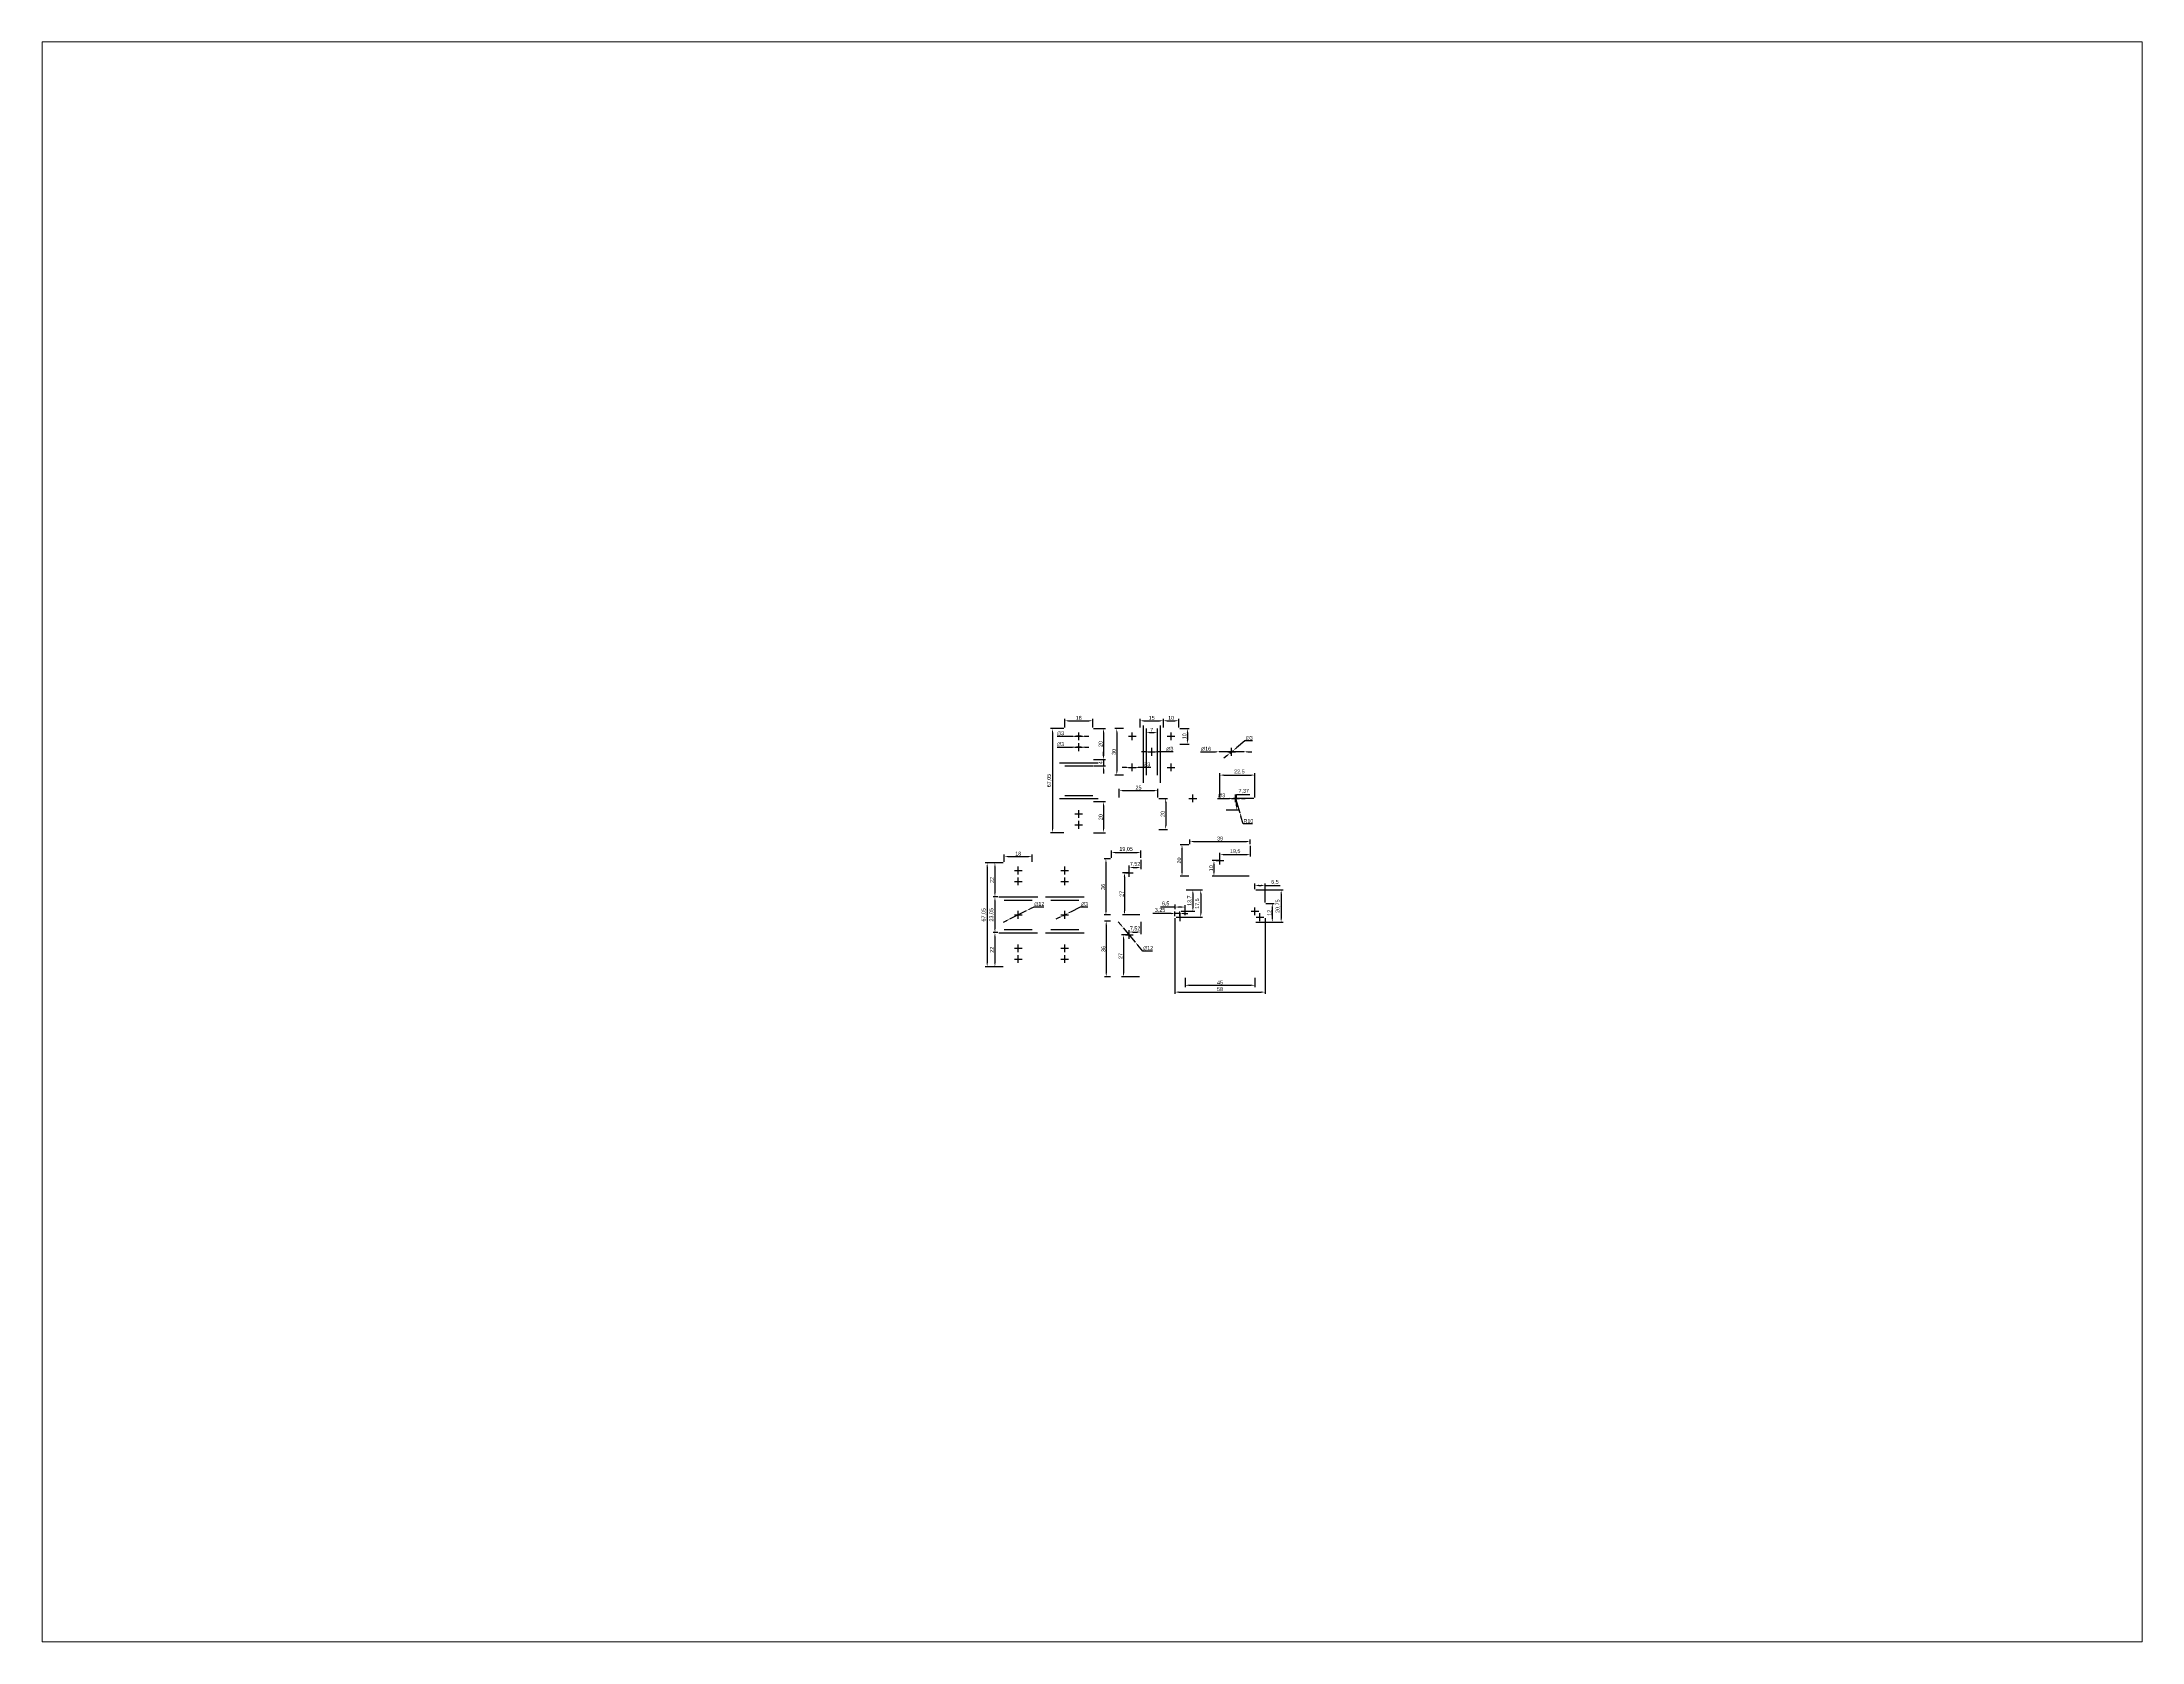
# Paper-space layout 'Layout2' of a CAD drawing. Header units: millimetres. Extents: x 27 to 240, y 20 to 183.
# The model-space entities are those that its viewports show. They can reach past a viewport. Long polylines and large blocks are cut down to what shows.
import ezdxf

# ---------------------------------------------------------------- set-up
doc = ezdxf.new("R2010")
doc.units = ezdxf.units.MM
doc.layers.add('Dimention', color=253, linetype='Continuous')
doc.dimstyles.new('ISO-25', dxfattribs={"dimtxt": 2.5, "dimasz": 2.5, "dimexe": 1.25, "dimexo": 0.625, "dimtad": 1, "dimtoh": 1, "dimtxsty": 'Standard', "dimcen": 2.5, "dimadec": 0, "dimazin": 0, "dimtfac": 1, "dimtmove": 0, "dimatfit": 3, "dimfxl": 0, "dimarcsym": 0})

# ---------------------------------------------------------------- blocks, each defined once
blk = doc.blocks.new('*D24')
at = {"layer": 'Defpoints', "color": 0}
for p in [(158.5, 220), (143.5, 215), (158.5, 215)]:
    blk.add_point(p, dxfattribs=at)
at = {"layer": 'Dimention', "color": 0, "lineweight": -2}
for p, q in [((143.5, 215.6), (143.5, 221.3)), ((146, 220), (156, 220)), ((158.5, 215.6), (158.5, 221.3))]:
    blk.add_line(p, q, dxfattribs=at)
at = {"layer": 'Dimention', "color": 0}
for points in [[(146, 220.4), (146, 219.6), (143.5, 220)], [(156, 220.4), (156, 219.6), (158.5, 220)]]:
    blk.add_solid(points, dxfattribs=at)
at = {"layer": 'Dimention', "color": 0, "insert": (151, 221.9), "char_height": 2.5, "attachment_point": 5}
blk.add_mtext('15', dxfattribs=at)
blk = doc.blocks.new('*D25')
at = {"layer": 'Defpoints', "color": 0}
for p in [(168.5, 220), (158.5, 215), (168.5, 215)]:
    blk.add_point(p, dxfattribs=at)
at = {"layer": 'Dimention', "color": 0, "lineweight": -2}
for p, q in [((158.5, 215.6), (158.5, 221.3)), ((161, 220), (166, 220)), ((168.5, 215.6), (168.5, 221.3))]:
    blk.add_line(p, q, dxfattribs=at)
at = {"layer": 'Dimention', "color": 0}
for points in [[(161, 220.4), (161, 219.6), (158.5, 220)], [(166, 220.4), (166, 219.6), (168.5, 220)]]:
    blk.add_solid(points, dxfattribs=at)
at = {"layer": 'Dimention', "color": 0, "insert": (163.5, 221.9), "char_height": 2.5, "attachment_point": 5}
blk.add_mtext('10', dxfattribs=at)
blk = doc.blocks.new('*D26')
at = {"layer": 'Defpoints', "color": 0}
for p in [(168.5, 215), (168.5, 205), (174, 205)]:
    blk.add_point(p, dxfattribs=at)
at = {"layer": 'Dimention', "color": 0, "lineweight": -2}
for p, q in [((169.1, 215), (175.2, 215)), ((169.1, 205), (175.2, 205)), ((174, 212.5), (174, 207.5))]:
    blk.add_line(p, q, dxfattribs=at)
at = {"layer": 'Dimention', "color": 0}
for points in [[(173.6, 212.5), (174.4, 212.5), (174, 215)], [(173.6, 207.5), (174.4, 207.5), (174, 205)]]:
    blk.add_solid(points, dxfattribs=at)
at = {"layer": 'Dimention', "color": 0, "insert": (172.1, 210), "char_height": 2.5, "attachment_point": 5, "rotation": 90}
blk.add_mtext('10', dxfattribs=at)
blk = doc.blocks.new('*D27')
at = {"layer": 'Defpoints', "color": 0}
for p in [(149.5, 200), (152.5, 200)]:
    blk.add_point(p, dxfattribs=at)
at = {"layer": 'Dimention', "color": 0, "lineweight": -2}
for p, q in [((147, 200), (144.5, 200)), ((149.5, 200), (152.5, 200)), ((160, 200), (155, 200)), ((164.8, 200), (160, 200))]:
    blk.add_line(p, q, dxfattribs=at)
at = {"layer": 'Dimention', "color": 0}
for points in [[(147, 200.4), (147, 199.6), (149.5, 200)], [(155, 200.4), (155, 199.6), (152.5, 200)]]:
    blk.add_solid(points, dxfattribs=at)
at = {"layer": 'Dimention', "color": 0, "insert": (162.7, 201.9), "char_height": 2.5, "attachment_point": 5}
blk.add_mtext('∅3', dxfattribs=at)
blk = doc.blocks.new('*D29')
at = {"layer": 'Defpoints', "color": 0}
for p in [(130, 170), (155, 175), (155, 170)]:
    blk.add_point(p, dxfattribs=at)
at = {"layer": 'Dimention', "color": 0, "lineweight": -2}
for p, q in [((130, 170.6), (130, 176.2)), ((155, 170.6), (155, 176.2)), ((132.5, 175), (152.5, 175))]:
    blk.add_line(p, q, dxfattribs=at)
at = {"layer": 'Dimention', "color": 0}
for points in [[(132.5, 175.4), (132.5, 174.6), (130, 175)], [(152.5, 175.4), (152.5, 174.6), (155, 175)]]:
    blk.add_solid(points, dxfattribs=at)
at = {"layer": 'Dimention', "color": 0, "insert": (142.5, 176.9), "char_height": 2.5, "attachment_point": 5}
blk.add_mtext('25', dxfattribs=at)
blk = doc.blocks.new('*D30')
at = {"layer": 'Defpoints', "color": 0}
for p in [(155, 170), (155, 150), (160, 150)]:
    blk.add_point(p, dxfattribs=at)
at = {"layer": 'Dimention', "color": 0, "lineweight": -2}
for p, q in [((155.6, 170), (161.2, 170)), ((160, 167.5), (160, 152.5)), ((155.6, 150), (161.2, 150))]:
    blk.add_line(p, q, dxfattribs=at)
at = {"layer": 'Dimention', "color": 0}
for points in [[(159.6, 167.5), (160.4, 167.5), (160, 170)], [(159.6, 152.5), (160.4, 152.5), (160, 150)]]:
    blk.add_solid(points, dxfattribs=at)
at = {"layer": 'Dimention', "color": 0, "insert": (158.1, 160), "char_height": 2.5, "attachment_point": 5, "rotation": 90}
blk.add_mtext('20', dxfattribs=at)
blk = doc.blocks.new('*D31')
at = {"layer": 'Defpoints', "color": 0}
for p in [(205, 170, 3), (207.8, 160.7, 0.4)]:
    blk.add_point(p, dxfattribs=at)
at = {"layer": 'Dimention', "color": 0, "lineweight": -2}
for p, q in [((205, 170), (207.8, 160.7)), ((210, 153.6), (208.5, 158.4)), ((216, 153.6), (210, 153.6))]:
    blk.add_line(p, q, dxfattribs=at)
at = {"layer": 'Dimention', "color": 0}
blk.add_solid([(208.9, 158.5), (208.1, 158.2), (207.8, 160.7)], dxfattribs=at)
at = {"layer": 'Dimention', "color": 0, "insert": (213.3, 155.4), "char_height": 2.5, "attachment_point": 5}
blk.add_mtext('R10', dxfattribs=at)
blk = doc.blocks.new('*D32')
at = {"layer": 'Defpoints', "color": 0}
for p in [(203.7, 170, 2.3), (206.3, 170, 3.7)]:
    blk.add_point(p, dxfattribs=at)
at = {"layer": 'Dimention', "color": 0, "lineweight": -2}
for p, q in [((193.3, 170), (201.2, 170)), ((206.3, 170), (203.7, 170)), ((208.8, 170), (211.3, 170))]:
    blk.add_line(p, q, dxfattribs=at)
at = {"layer": 'Dimention', "color": 0}
for points in [[(201.2, 170.4), (201.2, 169.6), (203.7, 170)], [(208.8, 170.4), (208.8, 169.6), (206.3, 170)]]:
    blk.add_solid(points, dxfattribs=at)
at = {"layer": 'Dimention', "color": 0, "insert": (196, 171.9), "char_height": 2.5, "attachment_point": 5}
blk.add_mtext('∅3', dxfattribs=at)
blk = doc.blocks.new('*D33')
at = {"layer": 'Defpoints', "color": 0}
for p in [(217.5, 185), (195, 170), (217.5, 170)]:
    blk.add_point(p, dxfattribs=at)
at = {"layer": 'Dimention', "color": 0, "lineweight": -2}
for p, q in [((195, 170.6), (195, 186.2)), ((197.5, 185), (215, 185)), ((217.5, 170.6), (217.5, 186.2))]:
    blk.add_line(p, q, dxfattribs=at)
at = {"layer": 'Dimention', "color": 0}
for points in [[(197.5, 185.4), (197.5, 184.6), (195, 185)], [(215, 185.4), (215, 184.6), (217.5, 185)]]:
    blk.add_solid(points, dxfattribs=at)
at = {"layer": 'Dimention', "color": 0, "insert": (207.5, 187.1), "char_height": 2.5, "attachment_point": 5}
blk.add_mtext('22,5', dxfattribs=at)
blk = doc.blocks.new('*D34')
at = {"layer": 'Defpoints', "color": 0}
for p in [(198.2, 162.6), (205.7, 170), (217.5, 170, 5)]:
    blk.add_point(p, dxfattribs=at)
at = {"layer": 'Dimention', "color": 0, "lineweight": -2}
for p, q in [((198.9, 162.6), (207, 162.6)), ((216.9, 170), (204.5, 170)), ((205.7, 170), (205.7, 172.5)), ((205.7, 172.5), (214.3, 172.5)), ((205.7, 165.1), (205.7, 167.5))]:
    blk.add_line(p, q, dxfattribs=at)
at = {"layer": 'Dimention', "color": 0}
for points in [[(205.3, 167.5), (206.2, 167.5), (205.7, 170)], [(205.3, 165.1), (206.2, 165.1), (205.7, 162.6)]]:
    blk.add_solid(points, dxfattribs=at)
at = {"layer": 'Dimention', "color": 0, "insert": (210.3, 174.6), "char_height": 2.5, "attachment_point": 5}
blk.add_mtext('7,37', dxfattribs=at)
blk = doc.blocks.new('*D35')
at = {"layer": 'Defpoints', "color": 0}
for p in [(133.5, 215), (128.5, 185), (133.5, 185)]:
    blk.add_point(p, dxfattribs=at)
at = {"layer": 'Dimention', "color": 0, "lineweight": -2}
for p, q in [((132.9, 215), (127.2, 215)), ((128.5, 212.5), (128.5, 187.5)), ((132.9, 185), (127.2, 185))]:
    blk.add_line(p, q, dxfattribs=at)
at = {"layer": 'Dimention', "color": 0}
for points in [[(128.1, 212.5), (128.9, 212.5), (128.5, 215)], [(128.1, 187.5), (128.9, 187.5), (128.5, 185)]]:
    blk.add_solid(points, dxfattribs=at)
at = {"layer": 'Dimention', "color": 0, "insert": (126.6, 200), "char_height": 2.5, "attachment_point": 5, "rotation": 90}
blk.add_mtext('30', dxfattribs=at)
blk = doc.blocks.new('*D36')
at = {"layer": 'Defpoints', "color": 0}
for p in [(137, 190, 3), (140, 190, 3)]:
    blk.add_point(p, dxfattribs=at)
at = {"layer": 'Dimention', "color": 0, "lineweight": -2}
for p, q in [((134.5, 190), (132, 190)), ((137, 190), (140, 190)), ((150.4, 190), (142.5, 190))]:
    blk.add_line(p, q, dxfattribs=at)
at = {"layer": 'Dimention', "color": 0}
for points in [[(134.5, 190.4), (134.5, 189.6), (137, 190)], [(142.5, 190.4), (142.5, 189.6), (140, 190)]]:
    blk.add_solid(points, dxfattribs=at)
at = {"layer": 'Dimention', "color": 0, "insert": (147.7, 191.9), "char_height": 2.5, "attachment_point": 5}
blk.add_mtext('∅3', dxfattribs=at)
blk = doc.blocks.new('*D38')
at = {"layer": 'Defpoints', "color": 0}
for p in [(113, 220), (95, 215), (113, 215)]:
    blk.add_point(p, dxfattribs=at)
at = {"layer": 'Dimention', "color": 0, "lineweight": -2}
for p, q in [((95, 215.6), (95, 221.2)), ((97.5, 220), (110.5, 220)), ((113, 215.6), (113, 221.2))]:
    blk.add_line(p, q, dxfattribs=at)
at = {"layer": 'Dimention', "color": 0}
for points in [[(97.5, 220.4), (97.5, 219.6), (95, 220)], [(110.5, 220.4), (110.5, 219.6), (113, 220)]]:
    blk.add_solid(points, dxfattribs=at)
at = {"layer": 'Dimention', "color": 0, "insert": (104, 221.9), "char_height": 2.5, "attachment_point": 5}
blk.add_mtext('18', dxfattribs=at)
blk = doc.blocks.new('*D39')
at = {"layer": 'Defpoints', "color": 0}
for p in [(113, 215), (113, 195), (120, 195)]:
    blk.add_point(p, dxfattribs=at)
at = {"layer": 'Dimention', "color": 0, "lineweight": -2}
for p, q in [((113.6, 215), (121.2, 215)), ((120, 212.5), (120, 197.5)), ((113.6, 195), (121.2, 195))]:
    blk.add_line(p, q, dxfattribs=at)
at = {"layer": 'Dimention', "color": 0}
for points in [[(119.6, 212.5), (120.4, 212.5), (120, 215)], [(119.6, 197.5), (120.4, 197.5), (120, 195)]]:
    blk.add_solid(points, dxfattribs=at)
at = {"layer": 'Dimention', "color": 0, "insert": (118.1, 205), "char_height": 2.5, "attachment_point": 5, "rotation": 90}
blk.add_mtext('20', dxfattribs=at)
blk = doc.blocks.new('*D40')
at = {"layer": 'Defpoints', "color": 0}
for p in [(113, 167.9), (113, 147.9), (120, 147.9)]:
    blk.add_point(p, dxfattribs=at)
at = {"layer": 'Dimention', "color": 0, "lineweight": -2}
for p, q in [((113.6, 167.9), (121.2, 167.9)), ((120, 165.4), (120, 150.4)), ((113.6, 147.9), (121.2, 147.9))]:
    blk.add_line(p, q, dxfattribs=at)
at = {"layer": 'Dimention', "color": 0}
for points in [[(119.6, 165.4), (120.4, 165.4), (120, 167.9)], [(119.6, 150.4), (120.4, 150.4), (120, 147.9)]]:
    blk.add_solid(points, dxfattribs=at)
at = {"layer": 'Dimention', "color": 0, "insert": (118.1, 157.9), "char_height": 2.5, "attachment_point": 5, "rotation": 90}
blk.add_mtext('20', dxfattribs=at)
blk = doc.blocks.new('*D42')
at = {"layer": 'Defpoints', "color": 0}
for p in [(102.5, 210), (105.5, 210)]:
    blk.add_point(p, dxfattribs=at)
at = {"layer": 'Dimention', "color": 0, "lineweight": -2}
for p, q in [((90.2, 210), (95, 210)), ((95, 210), (100, 210)), ((105.5, 210), (102.5, 210)), ((108, 210), (110.5, 210))]:
    blk.add_line(p, q, dxfattribs=at)
at = {"layer": 'Dimention', "color": 0}
for points in [[(100, 210.4), (100, 209.6), (102.5, 210)], [(108, 210.4), (108, 209.6), (105.5, 210)]]:
    blk.add_solid(points, dxfattribs=at)
at = {"layer": 'Dimention', "color": 0, "insert": (92.3, 211.9), "char_height": 2.5, "attachment_point": 5}
blk.add_mtext('∅3', dxfattribs=at)
blk = doc.blocks.new('*D43')
at = {"layer": 'Defpoints', "color": 0}
for p in [(102.5, 203), (105.5, 203)]:
    blk.add_point(p, dxfattribs=at)
at = {"layer": 'Dimention', "color": 0, "lineweight": -2}
for p, q in [((90.2, 203), (95, 203)), ((95, 203), (100, 203)), ((105.5, 203), (102.5, 203)), ((108, 203), (110.5, 203))]:
    blk.add_line(p, q, dxfattribs=at)
at = {"layer": 'Dimention', "color": 0}
for points in [[(100, 203.4), (100, 202.6), (102.5, 203)], [(108, 203.4), (108, 202.6), (105.5, 203)]]:
    blk.add_solid(points, dxfattribs=at)
at = {"layer": 'Dimention', "color": 0, "insert": (92.3, 204.9), "char_height": 2.5, "attachment_point": 5}
blk.add_mtext('∅3', dxfattribs=at)
blk = doc.blocks.new('*D44')
at = {"layer": 'Defpoints', "color": 0}
for p in [(113, 195), (113, 191), (120, 191)]:
    blk.add_point(p, dxfattribs=at)
at = {"layer": 'Dimention', "color": 0, "lineweight": -2}
for p, q in [((113.6, 195), (121.2, 195)), ((113.6, 191), (121.2, 191)), ((120, 197.5), (120, 200)), ((120, 195), (120, 191)), ((120, 188.5), (120, 186))]:
    blk.add_line(p, q, dxfattribs=at)
at = {"layer": 'Dimention', "color": 0}
for points in [[(119.6, 197.5), (120.4, 197.5), (120, 195)], [(119.6, 188.5), (120.4, 188.5), (120, 191)]]:
    blk.add_solid(points, dxfattribs=at)
at = {"layer": 'Dimention', "color": 0, "insert": (118.1, 193), "char_height": 2.5, "attachment_point": 5, "rotation": 90}
blk.add_mtext('4', dxfattribs=at)
blk = doc.blocks.new('*D45')
at = {"layer": 'Defpoints', "color": 0}
for p in [(147.5, 215), (154.5, 215), (154.5, 212.4)]:
    blk.add_point(p, dxfattribs=at)
at = {"layer": 'Dimention', "color": 0, "lineweight": -2}
for p, q in [((147.5, 214.4), (147.5, 211.1)), ((150, 212.4), (152, 212.4)), ((154.5, 214.4), (154.5, 211.1))]:
    blk.add_line(p, q, dxfattribs=at)
at = {"layer": 'Dimention', "color": 0}
for points in [[(150, 212.8), (150, 211.9), (147.5, 212.4)], [(152, 212.8), (152, 211.9), (154.5, 212.4)]]:
    blk.add_solid(points, dxfattribs=at)
at = {"layer": 'Dimention', "color": 0, "insert": (151, 214.2), "char_height": 2.5, "attachment_point": 5}
blk.add_mtext('7', dxfattribs=at)
blk = doc.blocks.new('*D81')
at = {"layer": 'Defpoints', "color": 0}
for p in [(194.5, 200, 3), (210.5, 200, 3)]:
    blk.add_point(p, dxfattribs=at)
at = {"layer": 'Dimention', "color": 0, "lineweight": -2}
for p, q in [((182.4, 200), (192, 200)), ((210.5, 200), (194.5, 200)), ((213, 200), (215.5, 200))]:
    blk.add_line(p, q, dxfattribs=at)
at = {"layer": 'Dimention', "color": 0}
for points in [[(192, 200.4), (192, 199.6), (194.5, 200)], [(213, 200.4), (213, 199.6), (210.5, 200)]]:
    blk.add_solid(points, dxfattribs=at)
at = {"layer": 'Dimention', "color": 0, "insert": (186, 201.9), "char_height": 2.5, "attachment_point": 5}
blk.add_mtext('∅16', dxfattribs=at)
blk = doc.blocks.new('*D82')
at = {"layer": 'Defpoints', "color": 0}
for p in [(201.3, 199.1), (203.7, 200.9)]:
    blk.add_point(p, dxfattribs=at)
at = {"layer": 'Dimention', "color": 0, "lineweight": -2}
for p, q in [((211.1, 207), (205.6, 202.5)), ((215.9, 207), (211.1, 207)), ((199.4, 197.5), (197.5, 195.9)), ((201.3, 199.1), (203.7, 200.9))]:
    blk.add_line(p, q, dxfattribs=at)
at = {"layer": 'Dimention', "color": 0}
for points in [[(199.1, 197.8), (199.7, 197.1), (201.3, 199.1)], [(205.3, 202.9), (205.9, 202.2), (203.7, 200.9)]]:
    blk.add_solid(points, dxfattribs=at)
at = {"layer": 'Dimention', "color": 0, "insert": (213.8, 208.9), "char_height": 2.5, "attachment_point": 5}
blk.add_mtext('∅3', dxfattribs=at)
blk = doc.blocks.new('*D83')
at = {"layer": 'Defpoints', "color": 0}
for p in [(125, 131), (121.5, 95), (125, 95)]:
    blk.add_point(p, dxfattribs=at)
at = {"layer": 'Dimention', "color": 0, "lineweight": -2}
for p, q in [((124.4, 131), (120.3, 131)), ((121.5, 128.5), (121.5, 97.5)), ((124.4, 95), (120.3, 95))]:
    blk.add_line(p, q, dxfattribs=at)
at = {"layer": 'Dimention', "color": 0}
for points in [[(121.1, 128.5), (122, 128.5), (121.5, 131)], [(121.1, 97.5), (122, 97.5), (121.5, 95)]]:
    blk.add_solid(points, dxfattribs=at)
at = {"layer": 'Dimention', "color": 0, "insert": (119.7, 113), "char_height": 2.5, "attachment_point": 5, "rotation": 90}
blk.add_mtext('36', dxfattribs=at)
blk = doc.blocks.new('*D84')
at = {"layer": 'Defpoints', "color": 0}
for p in [(125, 131), (144.1, 135.1), (144.1, 131)]:
    blk.add_point(p, dxfattribs=at)
at = {"layer": 'Dimention', "color": 0, "lineweight": -2}
for p, q in [((125, 131.6), (125, 136.4)), ((144.1, 131.6), (144.1, 136.4)), ((127.5, 135.1), (141.6, 135.1))]:
    blk.add_line(p, q, dxfattribs=at)
at = {"layer": 'Dimention', "color": 0}
for points in [[(127.5, 135.5), (127.5, 134.7), (125, 135.1)], [(141.6, 135.5), (141.6, 134.7), (144.1, 135.1)]]:
    blk.add_solid(points, dxfattribs=at)
at = {"layer": 'Dimention', "color": 0, "insert": (134.5, 137.2), "char_height": 2.5, "attachment_point": 5}
blk.add_mtext('19,05', dxfattribs=at)
blk = doc.blocks.new('*D85')
at = {"layer": 'Defpoints', "color": 0}
for p in [(136.5, 122), (144.1, 131), (144.1, 125.5)]:
    blk.add_point(p, dxfattribs=at)
at = {"layer": 'Dimention', "color": 0, "lineweight": -2}
for p, q in [((136.5, 122.6), (136.5, 126.8)), ((139, 125.5), (141.6, 125.5)), ((144.1, 130.4), (144.1, 124.3))]:
    blk.add_line(p, q, dxfattribs=at)
at = {"layer": 'Dimention', "color": 0}
for points in [[(139, 125.9), (139, 125.1), (136.5, 125.5)], [(141.6, 125.9), (141.6, 125.1), (144.1, 125.5)]]:
    blk.add_solid(points, dxfattribs=at)
at = {"layer": 'Dimention', "color": 0, "insert": (140.3, 127.6), "char_height": 2.5, "attachment_point": 5}
blk.add_mtext('7,52', dxfattribs=at)
blk = doc.blocks.new('*D86')
at = {"layer": 'Defpoints', "color": 0}
for p in [(136.5, 122), (133.5, 95), (144.1, 95)]:
    blk.add_point(p, dxfattribs=at)
at = {"layer": 'Dimention', "color": 0, "lineweight": -2}
for p, q in [((135.9, 122), (132.2, 122)), ((133.5, 119.5), (133.5, 97.5)), ((143.4, 95), (132.2, 95))]:
    blk.add_line(p, q, dxfattribs=at)
at = {"layer": 'Dimention', "color": 0}
for points in [[(133, 119.5), (133.9, 119.5), (133.5, 122)], [(133, 97.5), (133.9, 97.5), (133.5, 95)]]:
    blk.add_solid(points, dxfattribs=at)
at = {"layer": 'Dimention', "color": 0, "insert": (131.6, 108.5), "char_height": 2.5, "attachment_point": 5, "rotation": 90}
blk.add_mtext('27', dxfattribs=at)
blk = doc.blocks.new('*D87')
at = {"layer": 'Defpoints', "color": 0}
for p in [(125, 91), (121.7, 55), (125, 55)]:
    blk.add_point(p, dxfattribs=at)
at = {"layer": 'Dimention', "color": 0, "lineweight": -2}
for p, q in [((124.4, 91), (120.5, 91)), ((121.7, 88.5), (121.7, 57.5)), ((124.4, 55), (120.5, 55))]:
    blk.add_line(p, q, dxfattribs=at)
at = {"layer": 'Dimention', "color": 0}
for points in [[(121.3, 88.5), (122.1, 88.5), (121.7, 91)], [(121.3, 57.5), (122.1, 57.5), (121.7, 55)]]:
    blk.add_solid(points, dxfattribs=at)
at = {"layer": 'Dimention', "color": 0, "insert": (119.9, 73), "char_height": 2.5, "attachment_point": 5, "rotation": 90}
blk.add_mtext('36', dxfattribs=at)
blk = doc.blocks.new('*D89')
at = {"layer": 'Defpoints', "color": 0}
for p in [(136.5, 82), (144.1, 91), (144.1, 83.9)]:
    blk.add_point(p, dxfattribs=at)
at = {"layer": 'Dimention', "color": 0, "lineweight": -2}
for p, q in [((136.5, 82.6), (136.5, 85.1)), ((139, 83.9), (141.6, 83.9)), ((144.1, 90.4), (144.1, 82.6))]:
    blk.add_line(p, q, dxfattribs=at)
at = {"layer": 'Dimention', "color": 0}
for points in [[(139, 84.3), (139, 83.5), (136.5, 83.9)], [(141.6, 84.3), (141.6, 83.5), (144.1, 83.9)]]:
    blk.add_solid(points, dxfattribs=at)
at = {"layer": 'Dimention', "color": 0, "insert": (140.3, 86), "char_height": 2.5, "attachment_point": 5}
blk.add_mtext('7,52', dxfattribs=at)
blk = doc.blocks.new('*D90')
at = {"layer": 'Defpoints', "color": 0}
for p in [(136.5, 82), (132.8, 55), (143.8, 55)]:
    blk.add_point(p, dxfattribs=at)
at = {"layer": 'Dimention', "color": 0, "lineweight": -2}
for p, q in [((135.9, 82), (131.6, 82)), ((132.8, 79.5), (132.8, 57.5)), ((143.1, 55), (131.6, 55))]:
    blk.add_line(p, q, dxfattribs=at)
at = {"layer": 'Dimention', "color": 0}
for points in [[(132.4, 79.5), (133.2, 79.5), (132.8, 82)], [(132.4, 57.5), (133.2, 57.5), (132.8, 55)]]:
    blk.add_solid(points, dxfattribs=at)
at = {"layer": 'Dimention', "color": 0, "insert": (130.9, 68.5), "char_height": 2.5, "attachment_point": 5, "rotation": 90}
blk.add_mtext('27', dxfattribs=at)
blk = doc.blocks.new('*D91')
at = {"layer": 'Defpoints', "color": 0}
for p in [(175.5, 140), (170.5, 120), (175.5, 120)]:
    blk.add_point(p, dxfattribs=at)
at = {"layer": 'Dimention', "color": 0, "lineweight": -2}
for p, q in [((174.9, 140), (169.3, 140)), ((170.5, 137.5), (170.5, 122.5)), ((174.9, 120), (169.3, 120))]:
    blk.add_line(p, q, dxfattribs=at)
at = {"layer": 'Dimention', "color": 0}
for points in [[(170.1, 137.5), (171, 137.5), (170.5, 140)], [(170.1, 122.5), (171, 122.5), (170.5, 120)]]:
    blk.add_solid(points, dxfattribs=at)
at = {"layer": 'Dimention', "color": 0, "insert": (168.7, 130), "char_height": 2.5, "attachment_point": 5, "rotation": 90}
blk.add_mtext('20', dxfattribs=at)
blk = doc.blocks.new('*D92')
at = {"layer": 'Defpoints', "color": 0}
for p in [(175.5, 140), (214.5, 142.2), (214.5, 140)]:
    blk.add_point(p, dxfattribs=at)
at = {"layer": 'Dimention', "color": 0, "lineweight": -2}
for p, q in [((175.5, 140.6), (175.5, 143.5)), ((178, 142.2), (212, 142.2)), ((214.5, 140.6), (214.5, 143.5))]:
    blk.add_line(p, q, dxfattribs=at)
at = {"layer": 'Dimention', "color": 0}
for points in [[(178, 142.6), (178, 141.8), (175.5, 142.2)], [(212, 142.6), (212, 141.8), (214.5, 142.2)]]:
    blk.add_solid(points, dxfattribs=at)
at = {"layer": 'Dimention', "color": 0, "insert": (195, 144.1), "char_height": 2.5, "attachment_point": 5}
blk.add_mtext('39', dxfattribs=at)
blk = doc.blocks.new('*D93')
at = {"layer": 'Defpoints', "color": 0}
for p in [(214.5, 140), (195, 130), (214.5, 133.8)]:
    blk.add_point(p, dxfattribs=at)
at = {"layer": 'Dimention', "color": 0, "lineweight": -2}
for p, q in [((214.5, 139.4), (214.5, 132.5)), ((195, 130.6), (195, 135)), ((197.5, 133.8), (212, 133.8))]:
    blk.add_line(p, q, dxfattribs=at)
at = {"layer": 'Dimention', "color": 0}
for points in [[(197.5, 134.2), (197.5, 133.3), (195, 133.8)], [(212, 134.2), (212, 133.3), (214.5, 133.8)]]:
    blk.add_solid(points, dxfattribs=at)
at = {"layer": 'Dimention', "color": 0, "insert": (204.8, 135.8), "char_height": 2.5, "attachment_point": 5}
blk.add_mtext('19,5', dxfattribs=at)
blk = doc.blocks.new('*D94')
at = {"layer": 'Defpoints', "color": 0}
for p in [(195, 130), (191.1, 120), (214.5, 120)]:
    blk.add_point(p, dxfattribs=at)
at = {"layer": 'Dimention', "color": 0, "lineweight": -2}
for p, q in [((194.4, 130), (189.9, 130)), ((191.1, 127.5), (191.1, 122.5)), ((213.9, 120), (189.9, 120))]:
    blk.add_line(p, q, dxfattribs=at)
at = {"layer": 'Dimention', "color": 0}
for points in [[(190.7, 127.5), (191.5, 127.5), (191.1, 130)], [(190.7, 122.5), (191.5, 122.5), (191.1, 120)]]:
    blk.add_solid(points, dxfattribs=at)
at = {"layer": 'Dimention', "color": 0, "insert": (189.3, 125), "char_height": 2.5, "attachment_point": 5, "rotation": 90}
blk.add_mtext('10', dxfattribs=at)
blk = doc.blocks.new('*D95')
at = {"layer": 'Defpoints', "color": 0}
for p in [(166, 93.5), (224, 93.5), (224, 45.2)]:
    blk.add_point(p, dxfattribs=at)
at = {"layer": 'Dimention', "color": 0, "lineweight": -2}
for p, q in [((166, 92.9), (166, 44)), ((224, 92.9), (224, 44)), ((168.5, 45.2), (221.5, 45.2))]:
    blk.add_line(p, q, dxfattribs=at)
at = {"layer": 'Dimention', "color": 0}
for points in [[(168.5, 45.6), (168.5, 44.8), (166, 45.2)], [(221.5, 45.6), (221.5, 44.8), (224, 45.2)]]:
    blk.add_solid(points, dxfattribs=at)
at = {"layer": 'Dimention', "color": 0, "insert": (195, 47.1), "char_height": 2.5, "attachment_point": 5}
blk.add_mtext('58', dxfattribs=at)
blk = doc.blocks.new('*D96')
at = {"layer": 'Defpoints', "color": 0}
for p in [(172.5, 55), (217.5, 55), (217.5, 49.6)]:
    blk.add_point(p, dxfattribs=at)
at = {"layer": 'Dimention', "color": 0, "lineweight": -2}
for p, q in [((172.5, 54.4), (172.5, 48.3)), ((217.5, 54.4), (217.5, 48.3)), ((175, 49.6), (215, 49.6))]:
    blk.add_line(p, q, dxfattribs=at)
at = {"layer": 'Dimention', "color": 0}
for points in [[(175, 50), (175, 49.2), (172.5, 49.6)], [(215, 50), (215, 49.2), (217.5, 49.6)]]:
    blk.add_solid(points, dxfattribs=at)
at = {"layer": 'Dimention', "color": 0, "insert": (195, 51.4), "char_height": 2.5, "attachment_point": 5}
blk.add_mtext('45', dxfattribs=at)
blk = doc.blocks.new('*D97')
at = {"layer": 'Defpoints', "color": 0}
for p in [(217.5, 111), (217.5, 90.2), (234.4, 90.2)]:
    blk.add_point(p, dxfattribs=at)
at = {"layer": 'Dimention', "color": 0, "lineweight": -2}
for p, q in [((218.1, 111), (235.7, 111)), ((234.4, 108.5), (234.4, 92.7)), ((218.1, 90.2), (235.7, 90.2))]:
    blk.add_line(p, q, dxfattribs=at)
at = {"layer": 'Dimention', "color": 0}
for points in [[(234, 108.5), (234.8, 108.5), (234.4, 111)], [(234, 92.7), (234.8, 92.7), (234.4, 90.2)]]:
    blk.add_solid(points, dxfattribs=at)
at = {"layer": 'Dimention', "color": 0, "insert": (232.3, 100.6), "char_height": 2.5, "attachment_point": 5, "rotation": 90}
blk.add_mtext('20,75', dxfattribs=at)
blk = doc.blocks.new('*D98')
at = {"layer": 'Defpoints', "color": 0}
for p in [(224, 102.2), (217.5, 90.2), (228.7, 90.2)]:
    blk.add_point(p, dxfattribs=at)
at = {"layer": 'Dimention', "color": 0, "lineweight": -2}
for p, q in [((224.6, 102.2), (229.9, 102.2)), ((228.7, 99.8), (228.7, 92.7)), ((218.1, 90.2), (229.9, 90.2))]:
    blk.add_line(p, q, dxfattribs=at)
at = {"layer": 'Dimention', "color": 0}
for points in [[(228.3, 99.8), (229.1, 99.8), (228.7, 102.2)], [(228.3, 92.7), (229.1, 92.7), (228.7, 90.2)]]:
    blk.add_solid(points, dxfattribs=at)
at = {"layer": 'Dimention', "color": 0, "insert": (226.8, 96.3), "char_height": 2.5, "attachment_point": 5, "rotation": 90}
blk.add_mtext('12', dxfattribs=at)
blk = doc.blocks.new('*D99')
at = {"layer": 'Defpoints', "color": 0}
for p in [(172.5, 111), (172.5, 97.3), (177.5, 97.3)]:
    blk.add_point(p, dxfattribs=at)
at = {"layer": 'Dimention', "color": 0, "lineweight": -2}
for p, q in [((173.1, 111), (178.8, 111)), ((177.5, 108.5), (177.5, 99.8)), ((173.1, 97.3), (178.8, 97.3))]:
    blk.add_line(p, q, dxfattribs=at)
at = {"layer": 'Dimention', "color": 0}
for points in [[(177.1, 108.5), (178, 108.5), (177.5, 111)], [(177.1, 99.8), (178, 99.8), (177.5, 97.3)]]:
    blk.add_solid(points, dxfattribs=at)
at = {"layer": 'Dimention', "color": 0, "insert": (175.5, 104.1), "char_height": 2.5, "attachment_point": 5, "rotation": 90}
blk.add_mtext('13,7', dxfattribs=at)
blk = doc.blocks.new('*D100')
at = {"layer": 'Defpoints', "color": 0}
for p in [(172.5, 111), (169.2, 93.5), (182.6, 93.5)]:
    blk.add_point(p, dxfattribs=at)
at = {"layer": 'Dimention', "color": 0, "lineweight": -2}
for p, q in [((173.1, 111), (183.8, 111)), ((182.6, 108.5), (182.6, 96)), ((169.9, 93.5), (183.8, 93.5))]:
    blk.add_line(p, q, dxfattribs=at)
at = {"layer": 'Dimention', "color": 0}
for points in [[(182.2, 108.5), (183, 108.5), (182.6, 111)], [(182.2, 96), (183, 96), (182.6, 93.5)]]:
    blk.add_solid(points, dxfattribs=at)
at = {"layer": 'Dimention', "color": 0, "insert": (180.5, 102.2), "char_height": 2.5, "attachment_point": 5, "rotation": 90}
blk.add_mtext('17,5', dxfattribs=at)
blk = doc.blocks.new('*D101')
at = {"layer": 'Defpoints', "color": 0}
for p in [(166, 102.2), (166, 100), (172.5, 97.3)]:
    blk.add_point(p, dxfattribs=at)
at = {"layer": 'Dimention', "color": 0, "lineweight": -2}
for p, q in [((166, 100), (156.6, 100)), ((166, 101.6), (166, 98.7)), ((170, 100), (168.5, 100)), ((172.5, 97.9), (172.5, 101.2))]:
    blk.add_line(p, q, dxfattribs=at)
at = {"layer": 'Dimention', "color": 0}
for points in [[(168.5, 100.4), (168.5, 99.6), (166, 100)], [(170, 100.4), (170, 99.6), (172.5, 100)]]:
    blk.add_solid(points, dxfattribs=at)
at = {"layer": 'Dimention', "color": 0, "insert": (160, 102.1), "char_height": 2.5, "attachment_point": 5}
blk.add_mtext('6,5', dxfattribs=at)
blk = doc.blocks.new('*D102')
at = {"layer": 'Defpoints', "color": 0}
for p in [(166, 95.8), (166, 93.5), (169.2, 93.5)]:
    blk.add_point(p, dxfattribs=at)
at = {"layer": 'Dimention', "color": 0, "lineweight": -2}
for p, q in [((163.5, 95.8), (151.8, 95.8)), ((166, 94.1), (166, 97.1)), ((169.2, 95.8), (166, 95.8)), ((169.2, 94.1), (169.2, 97.1)), ((171.8, 95.8), (174.2, 95.8))]:
    blk.add_line(p, q, dxfattribs=at)
at = {"layer": 'Dimention', "color": 0}
for points in [[(163.5, 96.3), (163.5, 95.4), (166, 95.8)], [(171.8, 96.3), (171.8, 95.4), (169.2, 95.8)]]:
    blk.add_solid(points, dxfattribs=at)
at = {"layer": 'Dimention', "color": 0, "insert": (156.4, 97.9), "char_height": 2.5, "attachment_point": 5}
blk.add_mtext('3,25', dxfattribs=at)
blk = doc.blocks.new('*D103')
at = {"layer": 'Defpoints', "color": 0}
for p in [(217.5, 113.9), (217.5, 111), (224, 102.2)]:
    blk.add_point(p, dxfattribs=at)
at = {"layer": 'Dimention', "color": 0, "lineweight": -2}
for p, q in [((217.5, 111.6), (217.5, 115.2)), ((220, 113.9), (221.5, 113.9)), ((224, 102.9), (224, 115.2)), ((224, 113.9), (233.7, 113.9))]:
    blk.add_line(p, q, dxfattribs=at)
at = {"layer": 'Dimention', "color": 0}
for points in [[(220, 114.4), (220, 113.5), (217.5, 113.9)], [(221.5, 114.4), (221.5, 113.5), (224, 113.9)]]:
    blk.add_solid(points, dxfattribs=at)
at = {"layer": 'Dimention', "color": 0, "insert": (230.4, 116), "char_height": 2.5, "attachment_point": 5}
blk.add_mtext('6,5', dxfattribs=at)
blk = doc.blocks.new('*D111')
at = {"layer": 'Defpoints', "color": 0}
for p in [(132.7, 86.6), (140.4, 77.4)]:
    blk.add_point(p, dxfattribs=at)
at = {"layer": 'Dimention', "color": 0, "lineweight": -2}
for p, q in [((131.1, 88.5), (129.5, 90.4)), ((132.7, 86.6), (140.4, 77.4)), ((145.2, 71.6), (142, 75.5)), ((151.6, 71.6), (145.2, 71.6))]:
    blk.add_line(p, q, dxfattribs=at)
at = {"layer": 'Dimention', "color": 0}
for points in [[(131.4, 88.8), (130.8, 88.3), (132.7, 86.6)], [(142.3, 75.7), (141.7, 75.2), (140.4, 77.4)]]:
    blk.add_solid(points, dxfattribs=at)
at = {"layer": 'Dimention', "color": 0, "insert": (148.7, 73.5), "char_height": 2.5, "attachment_point": 5}
blk.add_mtext('∅12', dxfattribs=at)
blk = doc.blocks.new('*D112')
at = {"layer": 'Defpoints', "color": 0}
for p in [(95, 215), (87.1, 147.9), (95, 147.9)]:
    blk.add_point(p, dxfattribs=at)
at = {"layer": 'Dimention', "color": 0, "lineweight": -2}
for p, q in [((94.4, 215), (85.8, 215)), ((87.1, 212.5), (87.1, 150.4)), ((94.4, 147.9), (85.8, 147.9))]:
    blk.add_line(p, q, dxfattribs=at)
at = {"layer": 'Dimention', "color": 0}
for points in [[(86.7, 212.5), (87.5, 212.5), (87.1, 215)], [(86.7, 150.4), (87.5, 150.4), (87.1, 147.9)]]:
    blk.add_solid(points, dxfattribs=at)
at = {"layer": 'Dimention', "color": 0, "insert": (85, 181.5), "char_height": 2.5, "attachment_point": 5, "rotation": 90}
blk.add_mtext('67,05', dxfattribs=at)
blk = doc.blocks.new('*D113')
at = {"layer": 'Defpoints', "color": 0}
for p in [(56, 128.5), (45, 61.5), (56, 61.5)]:
    blk.add_point(p, dxfattribs=at)
at = {"layer": 'Dimention', "color": 0, "lineweight": -2}
for p, q in [((55.4, 128.5), (43.8, 128.5)), ((45, 126), (45, 64)), ((55.4, 61.5), (43.8, 61.5))]:
    blk.add_line(p, q, dxfattribs=at)
at = {"layer": 'Dimention', "color": 0}
for points in [[(44.6, 126), (45.4, 126), (45, 128.5)], [(44.6, 64), (45.4, 64), (45, 61.5)]]:
    blk.add_solid(points, dxfattribs=at)
at = {"layer": 'Dimention', "color": 0, "insert": (42.9, 95), "char_height": 2.5, "attachment_point": 5, "rotation": 90}
blk.add_mtext('67,05', dxfattribs=at)
blk = doc.blocks.new('*D115')
at = {"layer": 'Defpoints', "color": 0}
for p in [(56, 128.5), (50, 106.5), (52.5, 106.5)]:
    blk.add_point(p, dxfattribs=at)
at = {"layer": 'Dimention', "color": 0, "lineweight": -2}
for p, q in [((55.4, 128.5), (48.8, 128.5)), ((50, 126), (50, 109)), ((51.9, 106.5), (48.8, 106.5))]:
    blk.add_line(p, q, dxfattribs=at)
at = {"layer": 'Dimention', "color": 0}
for points in [[(49.6, 126), (50.4, 126), (50, 128.5)], [(49.6, 109), (50.4, 109), (50, 106.5)]]:
    blk.add_solid(points, dxfattribs=at)
at = {"layer": 'Dimention', "color": 0, "insert": (48.1, 117.5), "char_height": 2.5, "attachment_point": 5, "rotation": 90}
blk.add_mtext('22', dxfattribs=at)
blk = doc.blocks.new('*D116')
at = {"layer": 'Defpoints', "color": 0}
for p in [(52.5, 106.5), (50, 83.5), (52.5, 83.5)]:
    blk.add_point(p, dxfattribs=at)
at = {"layer": 'Dimention', "color": 0, "lineweight": -2}
for p, q in [((51.9, 106.5), (48.8, 106.5)), ((50, 104), (50, 86)), ((51.9, 83.5), (48.8, 83.5))]:
    blk.add_line(p, q, dxfattribs=at)
at = {"layer": 'Dimention', "color": 0}
for points in [[(49.6, 104), (50.4, 104), (50, 106.5)], [(49.6, 86), (50.4, 86), (50, 83.5)]]:
    blk.add_solid(points, dxfattribs=at)
at = {"layer": 'Dimention', "color": 0, "insert": (47.9, 95), "char_height": 2.5, "attachment_point": 5, "rotation": 90}
blk.add_mtext('23,05', dxfattribs=at)
blk = doc.blocks.new('*D117')
at = {"layer": 'Defpoints', "color": 0}
for p in [(52.5, 83.5), (50, 61.5), (56, 61.5)]:
    blk.add_point(p, dxfattribs=at)
at = {"layer": 'Dimention', "color": 0, "lineweight": -2}
for p, q in [((51.9, 83.5), (48.8, 83.5)), ((50, 81), (50, 64)), ((55.4, 61.5), (48.8, 61.5))]:
    blk.add_line(p, q, dxfattribs=at)
at = {"layer": 'Dimention', "color": 0}
for points in [[(49.6, 81), (50.4, 81), (50, 83.5)], [(49.6, 64), (50.4, 64), (50, 61.5)]]:
    blk.add_solid(points, dxfattribs=at)
at = {"layer": 'Dimention', "color": 0, "insert": (48.1, 72.5), "char_height": 2.5, "attachment_point": 5, "rotation": 90}
blk.add_mtext('22', dxfattribs=at)
blk = doc.blocks.new('*D118')
at = {"layer": 'Defpoints', "color": 0}
for p in [(56, 128.5), (74, 132.5), (74, 128.5)]:
    blk.add_point(p, dxfattribs=at)
at = {"layer": 'Dimention', "color": 0, "lineweight": -2}
for p, q in [((56, 129.2), (56, 133.8)), ((58.5, 132.5), (71.5, 132.5)), ((74, 129.2), (74, 133.8))]:
    blk.add_line(p, q, dxfattribs=at)
at = {"layer": 'Dimention', "color": 0}
for points in [[(58.5, 132.9), (58.5, 132.1), (56, 132.5)], [(71.5, 132.9), (71.5, 132.1), (74, 132.5)]]:
    blk.add_solid(points, dxfattribs=at)
at = {"layer": 'Dimention', "color": 0, "insert": (65, 134.4), "char_height": 2.5, "attachment_point": 5}
blk.add_mtext('18', dxfattribs=at)
blk = doc.blocks.new('*D121')
at = {"layer": 'Defpoints', "color": 0}
for p in [(70.4, 97.7, 3), (59.6, 92.3, 3)]:
    blk.add_point(p, dxfattribs=at)
at = {"layer": 'Dimention', "color": 0, "lineweight": -2}
for p, q in [((59.6, 92.3), (70.4, 97.7)), ((75.1, 100), (72.6, 98.8)), ((81.5, 100), (75.1, 100)), ((57.4, 91.2), (55.2, 90.1))]:
    blk.add_line(p, q, dxfattribs=at)
at = {"layer": 'Dimention', "color": 0}
for points in [[(72.4, 99.2), (72.8, 98.4), (70.4, 97.7)], [(57.2, 91.6), (57.6, 90.8), (59.6, 92.3)]]:
    blk.add_solid(points, dxfattribs=at)
at = {"layer": 'Dimention', "color": 0, "insert": (78.6, 101.9), "char_height": 2.5, "attachment_point": 5}
blk.add_mtext('∅12', dxfattribs=at)
blk = doc.blocks.new('*D122')
at = {"layer": 'Defpoints', "color": 0}
for p in [(96.3, 95.7, 3), (93.7, 94.3, 3)]:
    blk.add_point(p, dxfattribs=at)
at = {"layer": 'Dimention', "color": 0, "lineweight": -2}
for p, q in [((93.7, 94.3), (96.3, 95.7)), ((105, 99.9), (98.6, 96.8)), ((109.8, 99.9), (105, 99.9)), ((91.4, 93.2), (89.2, 92.1))]:
    blk.add_line(p, q, dxfattribs=at)
at = {"layer": 'Dimention', "color": 0}
for points in [[(98.4, 97.1), (98.8, 96.4), (96.3, 95.7)], [(91.2, 93.6), (91.6, 92.9), (93.7, 94.3)]]:
    blk.add_solid(points, dxfattribs=at)
at = {"layer": 'Dimention', "color": 0, "insert": (107.7, 101.8), "char_height": 2.5, "attachment_point": 5}
blk.add_mtext('∅3', dxfattribs=at)

msp = doc.modelspace()

# ---------------------------------------------------------------- linework, layer by layer
at = {"color": 253}
for p, q in [((145.5, 217.019), (145.5, 180.019)), ((156.5, 217), (156.5, 180)), ((147.5, 215.008), (147.5, 185.008)), ((154.5, 214.992), (154.5, 184.992)), ((91.549, 193.001), (116.549, 193.001)), ((95, 191.001), (113, 191.001)), ((91.5, 169.95), (116.5, 169.95)), ((95, 171.95), (113, 171.95)), ((52.549, 106.526), (77.549, 106.526)), ((56, 104.526), (74, 104.526)), ((82.549, 106.526), (107.549, 106.526)), ((86, 104.526), (104, 104.526)), ((52.5, 83.475), (77.5, 83.475)), ((56, 85.475), (74, 85.475)), ((82.5, 83.475), (107.5, 83.475)), ((86, 85.475), (104, 85.475))]:
    msp.add_line(p, q, dxfattribs=at)
at = {"color": 2}
for p, q in [((101.5, 210), (106.5, 210)), ((101.5, 203), (106.5, 203)), ((104, 207.5), (104, 212.5)), ((104, 200.5), (104, 205.5)), ((136, 210, 3), (141, 210, 3)), ((138.5, 207.5, 3), (138.5, 212.5, 3)), ((161, 210), (166, 210)), ((163.5, 207.5), (163.5, 212.5)), ((136, 190, 3), (141, 190, 3)), ((138.5, 187.5, 3), (138.5, 192.5, 3)), ((148.5, 200), (153.5, 200)), ((151, 197.5), (151, 202.5)), ((161, 190), (166, 190)), ((163.5, 187.5), (163.5, 192.5)), ((200, 200), (205, 200)), ((202.5, 197.5), (202.5, 202.5)), ((104, 157.45, 3), (104, 162.45, 3)), ((175, 170, 3), (180, 170, 3)), ((177.5, 167.5, 3), (177.5, 172.5, 3)), ((202.5, 170, 3), (207.5, 170, 3)), ((205, 167.5, 3), (205, 172.5, 3)), ((101.5, 159.95, 3), (106.5, 159.95, 3)), ((101.5, 152.95, 3), (106.5, 152.95, 3)), ((104, 150.45, 3), (104, 155.45, 3)), ((62.5, 123.525), (67.5, 123.525)), ((65, 121.025), (65, 126.025)), ((92.5, 123.525), (97.5, 123.525)), ((95, 121.025), (95, 126.025)), ((134.025, 122), (139.025, 122)), ((136.525, 119.5), (136.525, 124.5)), ((192.5, 130), (197.5, 130)), ((195, 127.5), (195, 132.5)), ((62.5, 116.525), (67.5, 116.525)), ((65, 114.025), (65, 119.025)), ((92.5, 116.525), (97.5, 116.525)), ((95, 114.025), (95, 119.025)), ((62.5, 95, 3), (67.5, 95, 3)), ((65, 92.5, 3), (65, 97.5, 3)), ((92.5, 95, 3), (97.5, 95, 3)), ((95, 92.5, 3), (95, 97.5, 3)), ((169.25, 91), (169.25, 96)), ((170, 97.3), (175, 97.3)), ((172.5, 94.8), (172.5, 99.8)), ((215, 97.3), (220, 97.3)), ((217.5, 94.8), (217.5, 99.8)), ((220.75, 91), (220.75, 96)), ((134.025, 82), (139.025, 82)), ((136.525, 79.5), (136.525, 84.5)), ((166.75, 93.5), (171.75, 93.5)), ((218.25, 93.5), (223.25, 93.5)), ((62.5, 73.475, 3), (67.5, 73.475, 3)), ((65, 70.975, 3), (65, 75.975, 3)), ((65, 63.975, 3), (65, 68.975, 3)), ((92.5, 73.475, 3), (97.5, 73.475, 3)), ((95, 70.975, 3), (95, 75.975, 3)), ((95, 63.975, 3), (95, 68.975, 3)), ((62.5, 66.475, 3), (67.5, 66.475, 3)), ((92.5, 66.475, 3), (97.5, 66.475, 3))]:
    msp.add_line(p, q, dxfattribs=at)

# ---------------------------------------------------------------- dimensions: what is measured, and where the dimension line sits
at = {"layer": 'Dimention', "color": 253}
for base, p1, p2, picture, middle in [((113, 220), (95, 215), (113, 215), '*D38', (104, 221.875)), ((158.5, 220), (143.5, 215), (158.5, 215), '*D24', (151, 221.875)), ((168.5, 220), (158.5, 215), (168.5, 215), '*D25', (163.5, 221.875)), ((155, 175), (130, 170), (155, 170), '*D29', (142.5, 176.875)), ((74, 132.5), (56, 128.525), (74, 128.525), '*D118', (65, 134.375)), ((144.05, 135.108), (125, 131), (144.05, 131), '*D84', (134.525, 137.192)), ((214.5, 142.212), (175.5, 140), (214.5, 140), '*D92', (195, 144.087)), ((214.5, 133.753), (195, 130), (214.5, 140), '*D93', (204.75, 135.836))]:
    dim = msp.add_linear_dim(base=base, p1=p1, p2=p2, dimstyle='ISO-25', dxfattribs=at)
    dim.commit()
    dim.dimension.update_dxf_attribs({"geometry": picture, "text_midpoint": middle})
for base, p1, p2, picture, middle in [((87.096, 147.95), (95, 215), (95, 147.95), '*D112', (85.012, 181.475)), ((120, 195), (113, 215), (113, 195), '*D39', (118.125, 205)), ((128.5, 185), (133.5, 215), (133.5, 185), '*D35', (126.625, 200)), ((174, 205), (168.5, 215), (168.5, 205), '*D26', (172.125, 210)), ((120, 191.001), (113, 195), (113, 191.001), '*D44', (118.125, 193)), ((205.737, 170), (198.237, 162.633), (217.5, 170, 5), '*D34', (210.321, 174.583)), ((120, 147.95), (113, 167.95), (113, 147.95), '*D40', (118.125, 157.95)), ((160, 150), (155, 170), (155, 150), '*D30', (158.125, 160)), ((170.54, 120), (175.5, 140), (175.5, 120), '*D91', (168.665, 130)), ((45, 61.475), (56, 128.525), (56, 61.475), '*D113', (42.917, 95)), ((50, 106.526), (56, 128.525), (52.549, 106.526), '*D115', (48.125, 117.525)), ((121.536, 95), (125, 131), (125, 95), '*D83', (119.661, 113)), ((133.458, 95), (136.525, 122), (144.05, 95), '*D86', (131.583, 108.5)), ((191.13, 120), (195, 130), (214.5, 120), '*D94', (189.255, 125)), ((50, 83.475), (52.549, 106.526), (52.549, 83.475), '*D116', (47.917, 95)), ((50, 61.475), (52.5, 83.475), (56, 61.475), '*D117', (48.125, 72.475)), ((121.728, 55), (125, 91), (125, 55), '*D87', (119.853, 73)), ((132.8, 55), (136.525, 82), (143.76, 55), '*D90', (130.925, 68.5))]:
    dim = msp.add_linear_dim(base=base, p1=p1, p2=p2, angle=90, dimstyle='ISO-25', dxfattribs=at)
    dim.commit()
    dim.dimension.update_dxf_attribs({"geometry": picture, "text_midpoint": middle})
for p1, p2, picture, middle in [((105.5, 210.001), (102.5, 209.999), '*D42', (92.292, 211.871)), ((105.5, 203.002), (102.5, 202.998), '*D43', (92.292, 204.861)), ((149.5, 200.002), (152.5, 199.998), '*D27', (162.708, 201.861)), ((210.5, 200, 3), (194.5, 200, 3), '*D81', (185.958, 201.875)), ((137, 190, 3), (140, 190, 3), '*D36', (147.708, 191.875)), ((206.302, 170, 5.744), (203.698, 170, 4.256), '*D32', (195.989, 171.875, 2)), ((132.676, 86.603), (140.374, 77.397), '*D111', (148.726, 73.518))]:
    dim = msp.add_diameter_dim_2p(p1=p1, p2=p2, dimstyle='ISO-25', dxfattribs=at)
    dim.commit()
    dim.dimension.update_dxf_attribs({"geometry": picture, "text_midpoint": middle})
for base, p1, p2, picture, middle in [((154.5, 212.358), (147.5, 215.008), (154.5, 214.992), '*D45', (151, 212.358)), ((217.5, 185), (195, 170), (217.5, 170), '*D33', (207.5, 185)), ((144.050000091, 125.526612144), (136.525000091, 121.999999359), (144.050000091, 130.999999359), '*D85', (140.287500091, 125.526612144)), ((217.5, 113.94), (224, 102.25), (217.5, 111), '*D103', (230.376, 113.94)), ((166, 95.84), (169.25, 93.5), (166, 93.5), '*D102', (156.417, 95.84)), ((166, 99.996), (172.5, 97.3), (166, 102.25), '*D101', (159.967, 99.996)), ((144.05, 83.886153107), (136.525, 82), (144.05, 91), '*D89', (140.2875, 83.886153107)), ((224, 45.226), (166, 93.5), (224, 93.5), '*D95', (195, 45.226)), ((217.5, 49.57), (172.5, 55), (217.5, 55), '*D96', (195, 49.57))]:
    dim = msp.add_linear_dim(base=base, p1=p1, p2=p2, dimstyle='ISO-25', dxfattribs=at)
    dim.commit()
    dim.dimension.update_dxf_attribs({"geometry": picture, "text_midpoint": middle, "dimtype": 160})
for p1, p2, picture, middle in [((201.339, 199.05), (203.661, 200.95), '*D82', (213.786, 207.019)), ((59.631, 92.322, 3), (70.369, 97.678, 3), '*D121', (78.605, 100.019)), ((93.656, 94.334, 3), (96.344, 95.666, 3), '*D122', (107.677, 99.942))]:
    dim = msp.add_diameter_dim_2p(p1=p1, p2=p2, dimstyle='ISO-25', dxfattribs=at)
    dim.commit()
    dim.dimension.update_dxf_attribs({"geometry": picture, "text_midpoint": middle, "dimtype": 163})
dim = msp.add_radius_dim(center=(205, 170, 3), mpoint=(207.7913, 160.7467, 0.4339), dimstyle='ISO-25', override={"dimtmove": 1}, dxfattribs=at)
dim.commit()
dim.dimension.update_dxf_attribs({"geometry": '*D31', "text_midpoint": (213.2906, 155.4413)})
for base, p1, p2, picture, middle in [((182.59, 93.5), (172.5, 111), (169.25, 93.5), '*D100', (182.59, 102.25)), ((177.538, 97.3), (172.5, 111), (172.5, 97.3), '*D99', (177.538, 104.15)), ((234.409, 90.25), (217.5, 111), (217.5, 90.25), '*D97', (234.409, 100.625)), ((228.679, 90.25), (224, 102.25), (217.5, 90.25), '*D98', (228.679, 96.25))]:
    dim = msp.add_linear_dim(base=base, p1=p1, p2=p2, angle=90, dimstyle='ISO-25', dxfattribs=at)
    dim.commit()
    dim.dimension.update_dxf_attribs({"geometry": picture, "text_midpoint": middle, "dimtype": 160})

psp = doc.layouts.new('Layout2')

# ---------------------------------------------------------------- viewports
at = {"layer": '0', "color": 112, "view_target_point": (178.953, 54.681)}
psp.add_viewport(center=(133.35, 101.6), size=(213.36, 162.56), view_center_point=(-66.417, 87.225), view_height=1030.82509, dxfattribs=at)

doc.saveas('drawing.dxf')
